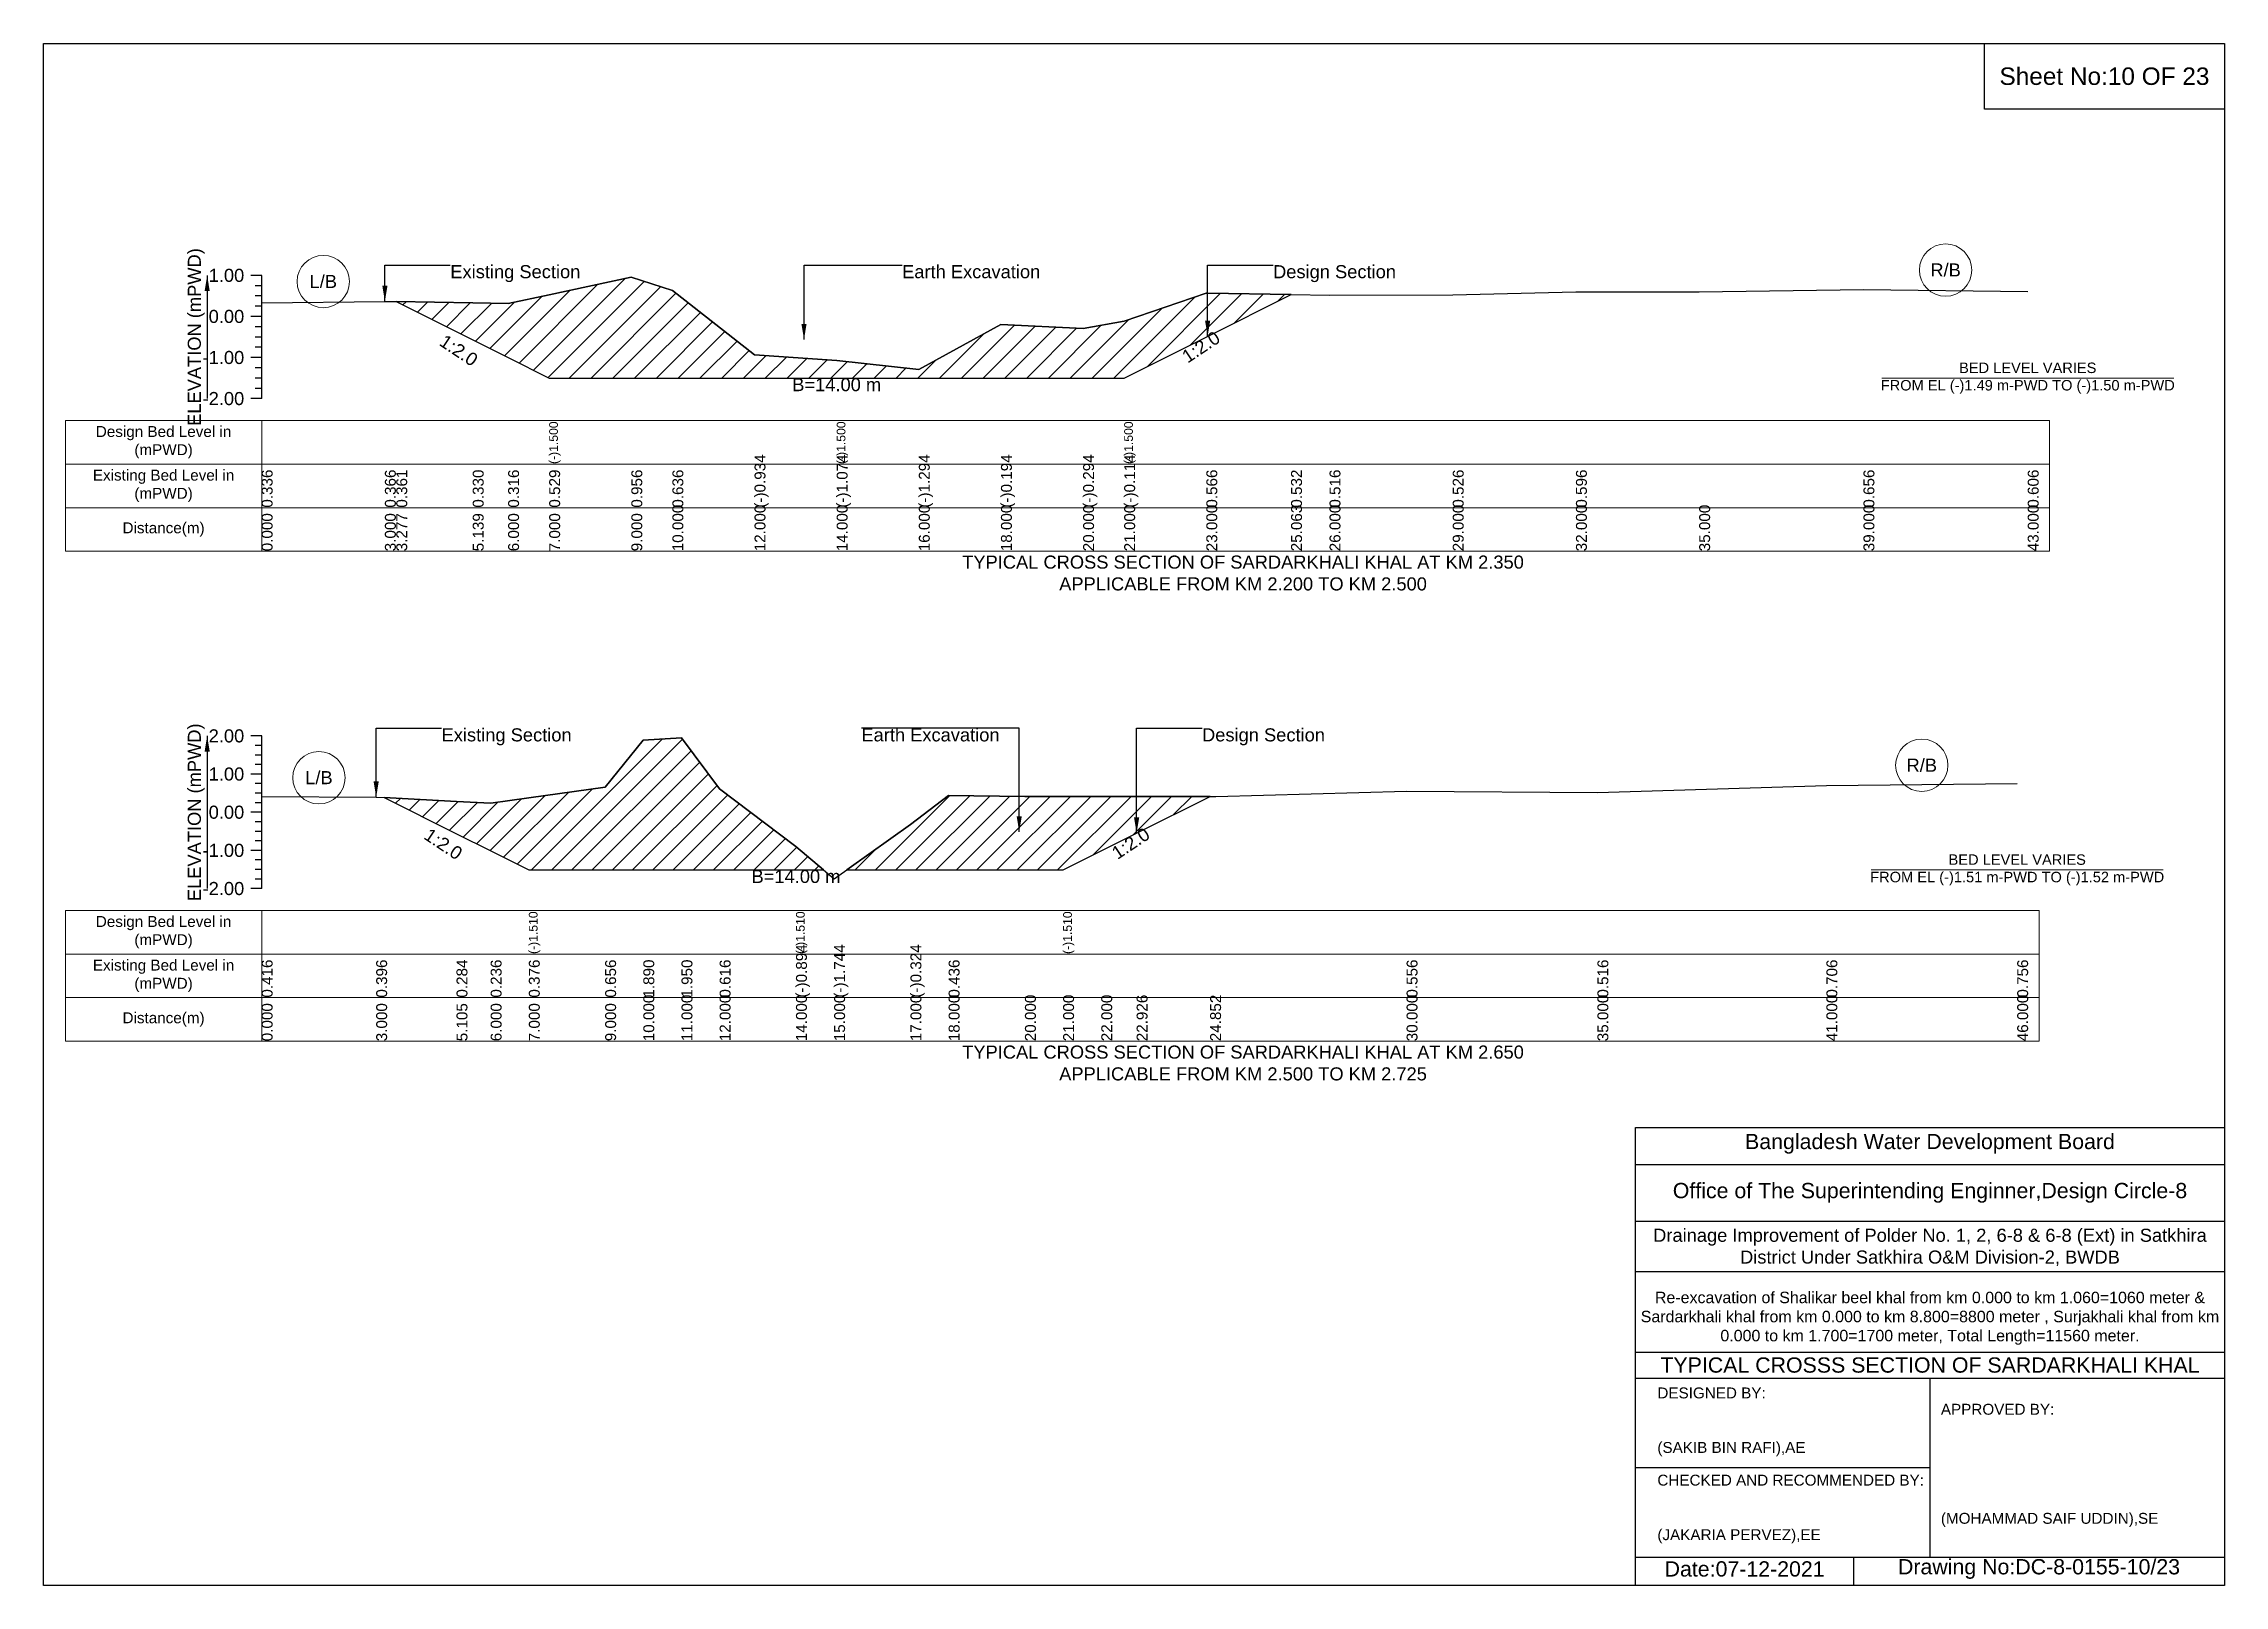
# Model space of a CAD drawing. Header units: inches. Extents: x 93000 to 506000, y -4242 to 0.
# Drawn here: x 190000 to 196000, y -4242 to 0 of the extents above; entities that cross this region are included whole.
import ezdxf

# ---------------------------------------------------------------- set-up
doc = ezdxf.new("R2010")
doc.units = ezdxf.units.IN
doc.header["$LTSCALE"] = 7
doc.header["$MEASUREMENT"] = 0
for name, color, linetype, lineweight in [('Cross section Data Border', 7, 'Continuous', 9), ('Cross Section Labels', 7, 'Continuous', 9), ('Existing_Bed_Level for Xsection', 7, 'Continuous', 25)]:
    doc.layers.add(name, color=color, linetype=linetype, lineweight=lineweight)
doc.styles.get("Standard").update_dxf_attribs({"font": 'arial.ttf'})
doc.dimstyles.get("Standard").update_dxf_attribs({"dimtxt": 0.18, "dimasz": 0.18, "dimexe": 0.18, "dimexo": 0.0625, "dimgap": 0.09, "dimtad": 0, "dimtih": 1, "dimtoh": 1, "dimdec": 4, "dimzin": 0, "dimdsep": 46, "dimtxsty": 'Standard', "dimcen": 0.09, "dimadec": 0, "dimazin": 0, "dimtfac": 1, "dimtdec": 4, "dimtofl": 0, "dimtmove": 0, "dimatfit": 3, "dimfxl": 0, "dimtolj": 1, "dimtzin": 0, "dimarcsym": 0})

msp = doc.modelspace()

# ---------------------------------------------------------------- texts
at = {"attachment_point": 5}
for s, insert, char_height in [('Sheet No:10 OF 23', (195670, -90), 48), ('Bangladesh Water Development Board', (195190, -3027), 42), ('Office of The Superintending Enginner,Design Circle-8', (195190, -3162), 42)]:
    msp.add_mtext(s, dxfattribs=dict(at, insert=insert, char_height=char_height))
for s, insert, char_height, width, attachment_point in [('Drainage Improvement of Polder No. 1, 2, 6-8 & 6-8 (Ext) in Satkhira District Under Satkhira O&M Division-2, BWDB', (195190, -3312), 36, 1680, 5), ('Re-excavation of Shalikar beel khal from km 0.000 to km 1.060=1060 meter & Sardarkhali khal from km 0.000 to km 8.800=8800 meter , Surjakhali khal from km 0.000 to km 1.700=1700 meter, Total Length=11560 meter.', (195190, -3507), 31.4683, 1620, 5), ('TYPICAL CROSSS SECTION OF SARDARKHALI KHAL', (195190, -3636), 42, 1680, 5), ('DESIGNED BY:\\P\\P\\P(SAKIB BIN RAFI),AE', (194440, -3792), 30, 840, 4), ('APPROVED BY:\\P\\P\\P\\P\\P\\P(MOHAMMAD SAIF UDDIN),SE', (195220, -3912), 30, 840, 4), ('CHECKED AND RECOMMENDED BY:\\P\\P\\P(JAKARIA PERVEZ),EE', (194440, -4032), 30, 840, 4), ('Date:07-12-2021', (194680, -4197), 42, 840, 5), ('Drawing No:DC-8-0155-10/23', (195490, -4197), 42, 1320, 5)]:
    msp.add_mtext(s, dxfattribs=dict(insert=insert, char_height=char_height, width=width, attachment_point=attachment_point))
at = {"layer": 'Cross section Data Border', "char_height": 30, "width": 480, "attachment_point": 5}
for s, insert in [('Design Bed Level in (mPWD)', (190330, -1096.8)), ('Existing Bed Level in (mPWD)', (190330, -1216.8)), ('Distance(m)', (190330, -1336.8)), ('Design Bed Level in (mPWD)', (190330, -2444.9)), ('Existing Bed Level in (mPWD)', (190330, -2564.9)), ('Distance(m)', (190330, -2684.9))]:
    msp.add_mtext(s, dxfattribs=dict(at, insert=insert))
at = {"layer": 'Cross Section Labels'}
for s, insert, char_height, attachment_point in [('L/B', (190769.5, -654.6), 36, 5), ('Existing Section', (191119, -609.5), 36, 1), ('Earth Excavation', (192362, -609.5), 36, 1), ('Design Section', (193382.6, -609.5), 36, 1), ('R/B', (195233, -623), 36, 5), ('BED LEVEL VARIES \\PFROM EL (-)1.49 m-PWD TO (-)1.50 m-PWD', (195459, -920.3), 28.8, 5), ('B=14.00 m', (192182, -920.3), 36, 2), ('TYPICAL CROSS SECTION OF SARDARKHALI KHAL AT KM 2.350\\PAPPLICABLE FROM KM 2.200 TO KM 2.500', (193300, -1456.8), 36, 5), ('Existing Section', (191095, -1883.9), 36, 1), ('Earth Excavation', (192250, -1883.9), 36, 1), ('Design Section', (193187.2, -1883.9), 36, 1), ('R/B', (195167.5, -1985.6), 36, 5), ('L/B', (190757.5, -2019.8), 36, 5), ('B=14.00 m', (192070, -2273.4), 36, 2), ('BED LEVEL VARIES \\PFROM EL (-)1.51 m-PWD TO (-)1.52 m-PWD', (195430, -2273.4), 28.8, 5), ('TYPICAL CROSS SECTION OF SARDARKHALI KHAL AT KM 2.650\\PAPPLICABLE FROM KM 2.500 TO KM 2.725', (193300, -2804.9), 36, 5)]:
    msp.add_mtext(s, dxfattribs=dict(at, insert=insert, char_height=char_height, attachment_point=attachment_point))
at = {"layer": 'Cross Section Labels', "char_height": 36, "attachment_point": 2}
for insert, rotation in [((191152.4, -829.2), 326.30993), ((193174.3, -819.6), 33.69007), ((192981, -2185.4), 33.69007), ((191109.8, -2187.1), 326.30993)]:
    msp.add_mtext('1:2.0', dxfattribs=dict(at, insert=insert, rotation=rotation))
at = {"layer": 'Existing_Bed_Level for Xsection', "rotation": 90}
for s, insert, char_height, attachment_point in [('ELEVATION (mPWD)', (190420, -807.3), 36, 5), ('(-)1.500', (191391, -1156.8), 24, 1), ('(-)1.500', (192182, -1156.8), 24, 1), ('(-)1.500', (192973, -1156.8), 24, 1), ('(-)0.934', (191956, -1276.8), 30, 1), ('(-)1.074', (192182, -1276.8), 30, 1), ('(-)1.294', (192408, -1276.8), 30, 1), ('(-)0.194', (192634, -1276.8), 30, 1), ('(-)0.294', (192860, -1276.8), 30, 1), ('(-)0.114', (192973, -1276.8), 30, 1), ('0.336', (190600, -1276.8), 30, 1), ('0.366', (190939, -1276.8), 30, 1), ('0.361', (190970.3, -1276.8), 30, 1), ('0.330', (191180.7, -1276.8), 30, 1), ('0.316', (191278, -1276.8), 30, 1), ('0.529', (191391, -1276.8), 30, 1), ('0.956', (191617, -1276.8), 30, 1), ('0.636', (191730, -1276.8), 30, 1), ('0.566', (193199, -1276.8), 30, 1), ('0.532', (193432.1, -1276.8), 30, 1), ('0.516', (193538, -1276.8), 30, 1), ('0.526', (193877, -1276.8), 30, 1), ('0.596', (194216, -1276.8), 30, 1), ('0.656', (195007, -1276.8), 30, 1), ('0.606', (195459, -1276.8), 30, 1), ('0.000', (190600, -1396.8), 30, 1), ('3.000', (190939, -1396.8), 30, 1), ('3.277', (190970.3, -1396.8), 30, 1), ('5.139', (191180.7, -1396.8), 30, 1), ('6.000', (191278, -1396.8), 30, 1), ('7.000', (191391, -1396.8), 30, 1), ('9.000', (191617, -1396.8), 30, 1), ('10.000', (191730, -1396.8), 30, 1), ('12.000', (191956, -1396.8), 30, 1), ('14.000', (192182, -1396.8), 30, 1), ('16.000', (192408, -1396.8), 30, 1), ('18.000', (192634, -1396.8), 30, 1), ('20.000', (192860, -1396.8), 30, 1), ('21.000', (192973, -1396.8), 30, 1), ('23.000', (193199, -1396.8), 30, 1), ('25.063', (193432.1, -1396.8), 30, 1), ('26.000', (193538, -1396.8), 30, 1), ('29.000', (193877, -1396.8), 30, 1), ('32.000', (194216, -1396.8), 30, 1), ('35.000', (194555, -1396.8), 30, 1), ('39.000', (195007, -1396.8), 30, 1), ('43.000', (195459, -1396.8), 30, 1), ('ELEVATION (mPWD)', (190420, -2114.9), 36, 5), ('(-)1.510', (191335, -2504.9), 24, 1), ('(-)1.510', (192070, -2504.9), 24, 1), ('(-)1.510', (192805, -2504.9), 24, 1), ('(-)0.894', (192070, -2624.9), 30, 1), ('(-)1.744', (192175, -2624.9), 30, 1), ('(-)0.324', (192385, -2624.9), 30, 1), ('0.416', (190600, -2624.9), 30, 1), ('0.396', (190915, -2624.9), 30, 1), ('0.284', (191136, -2624.9), 30, 1), ('0.236', (191230, -2624.9), 30, 1), ('0.376', (191335, -2624.9), 30, 1), ('0.656', (191545, -2624.9), 30, 1), ('1.890', (191650, -2624.9), 30, 1), ('1.950', (191755, -2624.9), 30, 1), ('0.616', (191860, -2624.9), 30, 1), ('0.436', (192490, -2624.9), 30, 1), ('0.556', (193750, -2624.9), 30, 1), ('0.516', (194275, -2624.9), 30, 1), ('0.706', (194905, -2624.9), 30, 1), ('0.756', (195430, -2624.9), 30, 1), ('10.000', (191650, -2744.9), 30, 1), ('11.000', (191755, -2744.9), 30, 1), ('12.000', (191860, -2744.9), 30, 1), ('14.000', (192070, -2744.9), 30, 1), ('15.000', (192175, -2744.9), 30, 1), ('17.000', (192385, -2744.9), 30, 1), ('18.000', (192490, -2744.9), 30, 1), ('20.000', (192700, -2744.9), 30, 1), ('21.000', (192805, -2744.9), 30, 1), ('22.000', (192910, -2744.9), 30, 1), ('22.926', (193007.2, -2744.9), 30, 1), ('24.852', (193209.5, -2744.9), 30, 1), ('30.000', (193750, -2744.9), 30, 1), ('35.000', (194275, -2744.9), 30, 1), ('41.000', (194905, -2744.9), 30, 1), ('46.000', (195430, -2744.9), 30, 1), ('0.000', (190600, -2744.9), 30, 1), ('3.000', (190915, -2744.9), 30, 1), ('5.105', (191136, -2744.9), 30, 1), ('6.000', (191230, -2744.9), 30, 1), ('7.000', (191335, -2744.9), 30, 1), ('9.000', (191545, -2744.9), 30, 1)]:
    msp.add_mtext(s, dxfattribs=dict(at, insert=insert, char_height=char_height, attachment_point=attachment_point))
at = {"layer": 'Existing_Bed_Level for Xsection', "char_height": 36, "attachment_point": 6}
for s, insert in [('1.00', (190552, -637.8)), ('0.00', (190552, -750.8)), ('-1.00', (190552, -863.8)), ('-2.00', (190552, -976.8)), ('2.00', (190552, -1904.9)), ('1.00', (190552, -2009.9)), ('0.00', (190552, -2114.9)), ('-1.00', (190552, -2219.9)), ('-2.00', (190552, -2324.9))]:
    msp.add_mtext(s, dxfattribs=dict(at, insert=insert))

# ---------------------------------------------------------------- hatches: boundary and pattern name
at = {"layer": 'Existing_Bed_Level for Xsection'}
h = msp.add_hatch(dxfattribs=at)
h.set_pattern_fill('ANSI31', color=256, scale=339, style=0)
h.paths.add_polyline_path([(190970.3, -709.9), (191180.7, -815.1), (191278, -863.8), (191391, -920.3), (191617, -920.3), (191730, -920.3), (191956, -920.3), (192182, -920.3), (192408, -920.3), (192634, -920.3), (192860, -920.3), (192973, -920.3), (193199, -807.3), (193202.6, -805.5), (193432.1, -690.7), (193202.6, -686.9), (193199, -686.8), (192973, -763.7), (192860, -784), (192634, -772.7), (192408, -897), (192182, -872.1), (191956, -856.3), (191730, -678.9), (191617, -642.8), (191391, -691), (191278, -715.1), (191180.7, -713.4)])
h = msp.add_hatch(dxfattribs=at)
h.set_pattern_fill('ANSI31', color=256, scale=315, style=0)
h.paths.add_polyline_path([(190937.1, -2074.5), (191136, -2174), (191230, -2220.9), (191335, -2273.4), (191545, -2273.4), (191650, -2273.4), (191755, -2273.4), (191860, -2273.4), (192070, -2273.4), (192146.1, -2273.4), (192070, -2208.8), (191860, -2050.2), (191755, -1910.1), (191650, -1916.4), (191545, -2046), (191335, -2075.4), (191230, -2090.1), (191136, -2085.1)])
h = msp.add_hatch(dxfattribs=at)
h.set_pattern_fill('ANSI31', color=256, scale=315, style=0)
h.paths.add_polyline_path([(192209.6, -2273.4), (192385, -2273.4), (192490, -2273.4), (192700, -2273.4), (192805, -2273.4), (192910, -2220.9), (193007.2, -2172.3), (193209.5, -2071.2), (193007.2, -2071.2), (192910, -2071.2), (192805, -2071.2), (192700, -2071.2), (192490, -2069.1), (192385, -2148.9)])

# ---------------------------------------------------------------- linework, layer by layer
for points in [[(190000, 0), (196000, 0), (196000, -4242), (190000, -4242)], [(195340, 0), (196000, 0), (196000, -180), (195340, -180)]]:
    msp.add_lwpolyline(points, close=True)
for points in [[(194380, -4242), (194380, -2982), (196000, -2982)], [(194380, -3084), (196000, -3084)], [(194380, -3240), (196000, -3240)], [(194380, -3378), (196000, -3378)], [(194380, -3600), (196000, -3600)], [(194380, -3672), (196000, -3672)], [(195190, -3672), (195190, -4164)], [(194380, -3918), (195190, -3918)], [(194380, -4164), (196000, -4164)], [(194980, -4164), (194980, -4242)]]:
    msp.add_lwpolyline(points)
at = {"layer": 'Cross section Data Border'}
for points in [[(190060, -1036.8), (195519, -1036.8), (195519, -1396.8), (190060, -1396.8)], [(190060, -2384.9), (195490, -2384.9), (195490, -2744.9), (190060, -2744.9)]]:
    msp.add_lwpolyline(points, close=True, dxfattribs=at)
for points in [[(190600, -1036.8), (190600, -1396.8)], [(190060, -1156.8), (195519, -1156.8)], [(190060, -1276.8), (195519, -1276.8)], [(190600, -2384.9), (190600, -2744.9)], [(190060, -2504.9), (195490, -2504.9)], [(190060, -2624.9), (195490, -2624.9)]]:
    msp.add_lwpolyline(points, dxfattribs=at)
at = {"layer": 'Cross Section Labels'}
for points in [[(195057.1, -920.3), (195860.9, -920.3)], [(195028.1, -2273.4), (195831.9, -2273.4)]]:
    msp.add_lwpolyline(points, dxfattribs=at)
for centre in [(190769.5, -654.6), (195233, -623), (195167.5, -1985.6), (190757.5, -2019.8)]:
    msp.add_circle(centre, 72, dxfattribs=at)
at = {"layer": 'Existing_Bed_Level for Xsection'}
for points in [[(190600, -637.8), (190570, -637.8)], [(190600, -976.8), (190600, -863.8), (190600, -750.8), (190600, -637.8)], [(190600, -712.8), (190939, -709.4), (190970.3, -709.9), (191180.7, -713.4), (191278, -715.1), (191391, -691), (191391, -691), (191617, -642.8), (191730, -678.9), (191956, -856.3), (192182, -872.1), (192182, -872.1), (192408, -897), (192634, -772.7), (192860, -784), (192973, -763.7), (192973, -763.7), (193199, -686.8), (193202.6, -686.9), (193432.1, -690.7), (193538, -692.5), (193877, -691.3), (194216, -683.4), (194555, -683.4), (195007, -676.6), (195459, -682.3)], [(190600, -666), (190582, -666)], [(190600, -694.3), (190582, -694.3)], [(190600, -750.8), (190570, -750.8)], [(190600, -722.5), (190582, -722.5)], [(190600, -779), (190582, -779)], [(190600, -807.3), (190582, -807.3)], [(190600, -835.5), (190582, -835.5)], [(190600, -863.8), (190570, -863.8)], [(190600, -892), (190582, -892)], [(190600, -920.3), (190582, -920.3)], [(190600, -948.5), (190582, -948.5)], [(190600, -976.8), (190570, -976.8)], [(190600, -1904.9), (190570, -1904.9)], [(190600, -2324.9), (190600, -2219.9), (190600, -2114.9), (190600, -2009.9), (190600, -1904.9)], [(190600, -2071.2), (190915, -2073.3), (190937.1, -2074.5), (191136, -2085.1), (191230, -2090.1), (191335, -2075.4), (191335, -2075.4), (191545, -2046), (191650, -1916.4), (191755, -1910.1), (191860, -2050.2), (192070, -2208.8), (192070, -2208.8), (192175, -2298), (192385, -2148.9), (192490, -2069.1), (192700, -2071.2), (192805, -2071.2), (192805, -2071.2), (192910, -2071.2), (193007.2, -2071.2), (193209.5, -2071.2), (193225, -2071.2), (193750, -2056.5), (194275, -2060.7), (194905, -2040.8), (195430, -2035.5)], [(190600, -1931.1), (190582, -1931.1)], [(190600, -1957.4), (190582, -1957.4)], [(190600, -2009.9), (190570, -2009.9)], [(190600, -1983.6), (190582, -1983.6)], [(190600, -2036.1), (190582, -2036.1)], [(190600, -2062.4), (190582, -2062.4)], [(190600, -2088.6), (190582, -2088.6)], [(190600, -2114.9), (190570, -2114.9)], [(190600, -2141.1), (190582, -2141.1)], [(190600, -2219.9), (190570, -2219.9)], [(190600, -2167.4), (190582, -2167.4)], [(190600, -2193.6), (190582, -2193.6)], [(190600, -2246.1), (190582, -2246.1)], [(190600, -2272.4), (190582, -2272.4)], [(190600, -2324.9), (190570, -2324.9)], [(190600, -2298.6), (190582, -2298.6)]]:
    msp.add_lwpolyline(points, dxfattribs=at)
for points in [[(190970.3, -709.9), (190970.3, -709.9), (191180.7, -815.1), (191278, -863.8), (191391, -920.3), (191391, -920.3), (191617, -920.3), (191730, -920.3), (191956, -920.3), (192182, -920.3), (192182, -920.3), (192408, -920.3), (192634, -920.3), (192860, -920.3), (192973, -920.3), (192973, -920.3), (193199, -807.3), (193202.6, -805.5), (193432.1, -690.7), (193202.6, -686.9), (193199, -686.8), (192973, -763.7), (192973, -763.7), (192860, -784), (192634, -772.7), (192408, -897), (192182, -872.1), (192182, -872.1), (191956, -856.3), (191730, -678.9), (191617, -642.8), (191391, -691), (191391, -691), (191278, -715.1), (191180.7, -713.4), (190970.3, -709.9)], [(190937.1, -2074.5), (191136, -2174), (191230, -2220.9), (191335, -2273.4), (191335, -2273.4), (191545, -2273.4), (191650, -2273.4), (191755, -2273.4), (191860, -2273.4), (192070, -2273.4), (192070, -2273.4), (192146.1, -2273.4), (192070, -2208.8), (192070, -2208.8), (191860, -2050.2), (191755, -1910.1), (191650, -1916.4), (191545, -2046), (191335, -2075.4), (191335, -2075.4), (191230, -2090.1), (191136, -2085.1)], [(192209.6, -2273.4), (192385, -2273.4), (192490, -2273.4), (192700, -2273.4), (192805, -2273.4), (192805, -2273.4), (192910, -2220.9), (193007.2, -2172.3), (193209.5, -2071.2), (193209.5, -2071.2), (193209.5, -2071.2), (193007.2, -2071.2), (192910, -2071.2), (192805, -2071.2), (192805, -2071.2), (192700, -2071.2), (192490, -2069.1), (192385, -2148.9)]]:
    msp.add_lwpolyline(points, close=True, dxfattribs=at)

msp.set_redraw_order([(e.dxf.handle, doc.entitydb.next_handle()) for e in msp.query("TEXT MTEXT ATTDEF DIMENSION ARC_DIMENSION")])  # texts and dimensions are drawn at this point

# ---------------------------------------------------------------- leaders
at = {"layer": 'Cross Section Labels', "annotation_type": 0, "has_hookline": 1}
for points, hookline_direction, text_width in [([(190939, -709.4), (190939, -609.5), (191118.9, -609.5)], 0, 350.4), ([(192092.1, -814.2), (192092.1, -609.5), (192361.9, -609.5)], 0, 372.7), ([(193202.6, -805.5), (193202.6, -609.5), (193382.5, -609.5)], 0, 330.9), ([(190915, -2073.3), (190915, -1883.9), (191094.9, -1883.9)], 0, 350.4), ([(192684.2, -2168.9), (192684.2, -1883.9), (192250.1, -1883.9)], 1, 372.7), ([(193007.2, -2172.3), (193007.2, -1883.9), (193187.1, -1883.9)], 0, 330.9)]:
    msp.add_leader(points, dimstyle='Standard', override={"dimasz": 43.2}, dxfattribs=dict(at, hookline_direction=hookline_direction, text_width=text_width))
at = {"layer": 'Existing_Bed_Level for Xsection'}
for points in [[(190450, -637.8), (190450, -976.8)], [(190450, -1904.9), (190450, -2324.9)]]:
    msp.add_leader(points, dimstyle='Standard', override={"dimasz": 43.2}, dxfattribs=at)

doc.saveas('drawing.dxf')
